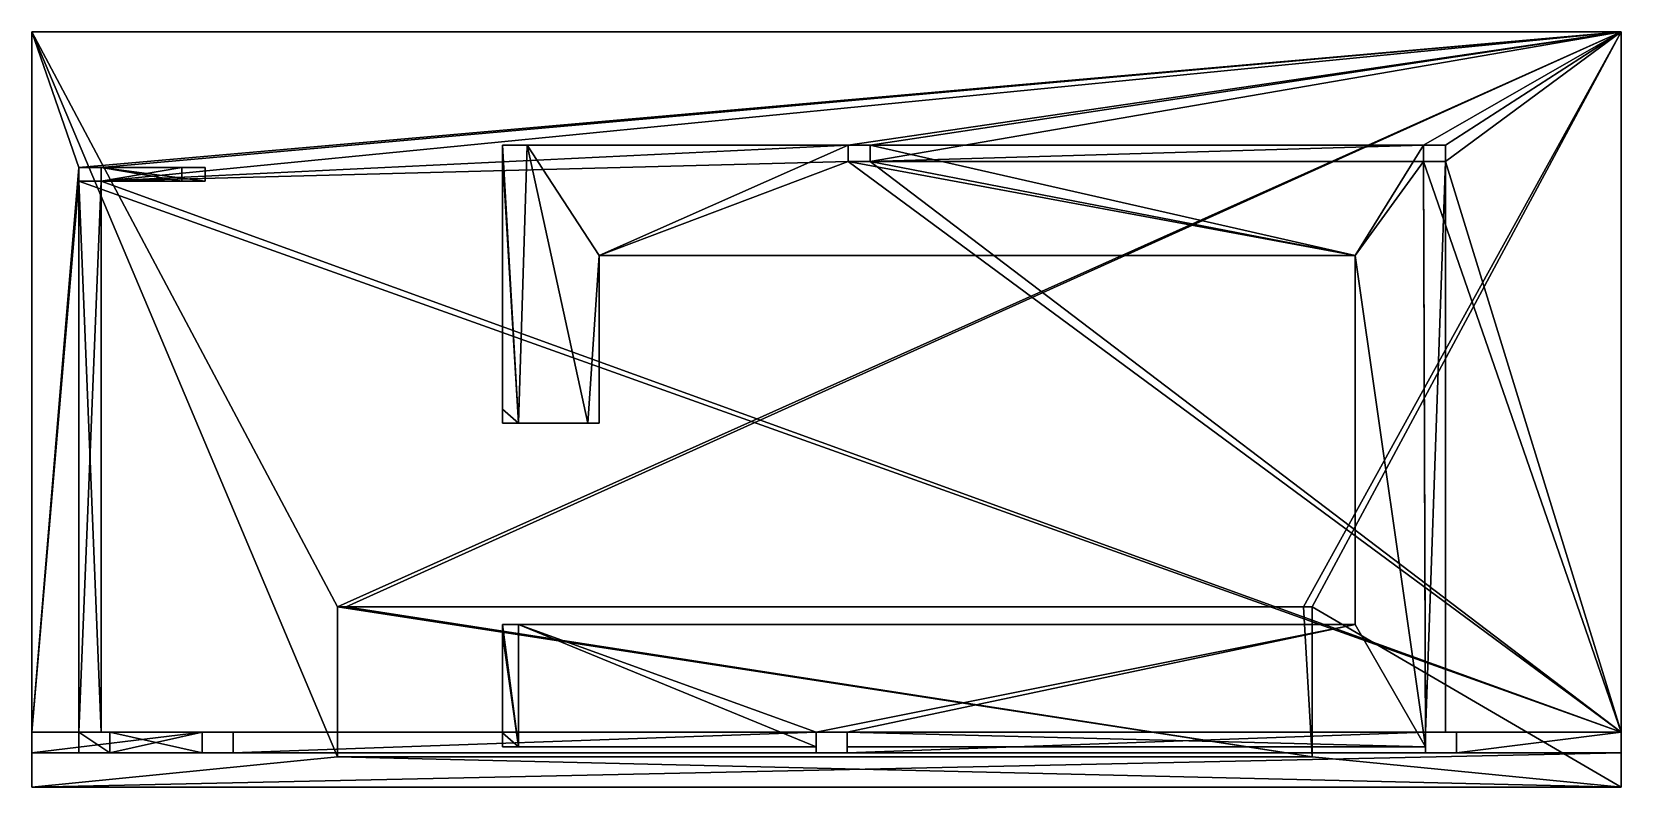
# Model space of a CAD drawing. Extents: x 0 to 264, y 0 to 125.
import ezdxf

# ---------------------------------------------------------------- set-up
doc = ezdxf.new("R2010")
doc.units = 0
doc.header["$MEASUREMENT"] = 0
doc.layers.get('0').update_dxf_attribs({"color": 13, "linetype": 'CONTINUOUS'})

msp = doc.modelspace()

# ---------------------------------------------------------------- linework, layer by layer
at = {"color": 43}
for p, q in [((0, 125.5, -24.22), (0, 9.13, -4.69)), ((0, 125.5, -24.22), (264.04, 125.5, -24.22)), ((0, 125.5, -21.06), (264.04, 125.5, -21.06)), ((0, 0), (0, 125.5, -21.06)), ((0, 125.5, -21.06), (264.04, 125.5, -21.06)), ((0, 125.5, -24.22), (264.04, 125.5, -24.22)), ((0, 125.5, -21.06), (0, 125.5, -24.22)), ((0, 0), (0, 125.5, -21.06)), ((0, 125.5, -21.06), (0, 125.5, -24.22)), ((0, 125.5, -24.22), (0, 9.13, -4.69)), ((264.04, 125.5, -24.22), (264.04, 9.13, -4.69)), ((264.04, 0), (264.04, 125.5, -21.06)), ((264.04, 125.5, -21.06), (264.04, 125.5, -24.22)), ((264.04, 125.5, -21.06), (264.04, 125.5, -24.22)), ((264.04, 0), (264.04, 125.5, -21.06)), ((264.04, 125.5, -24.22), (264.04, 9.13, -4.69)), ((78.19, 106.69, -62.05), (82.31, 106.69, -62.05)), ((78.19, 106.69, -62.05), (78.19, 104.82, -62.05)), ((78.19, 106.69, -62.05), (82.31, 106.69, -62.05)), ((82.31, 106.69, -95.96), (78.19, 106.69, -95.96)), ((78.19, 106.69, -95.96), (78.19, 106.69, -62.05)), ((78.19, 106.69, -95.96), (78.19, 104.82, -95.96)), ((78.19, 106.69, -62.05), (78.19, 104.82, -62.05)), ((78.19, 106.69, -95.96), (78.19, 106.69, -62.05)), ((82.31, 106.69, -62.05), (135.6, 106.69, -62.05)), ((82.31, 106.69, -62.05), (82.31, 106.69, -95.96)), ((135.6, 106.69, -95.96), (82.31, 106.69, -95.96)), ((82.31, 106.69, -62.05), (82.31, 106.69, -95.96)), ((82.31, 106.69, -62.05), (135.6, 106.69, -62.05)), ((139.28, 106.69, -21.06), (135.6, 106.69, -21.06)), ((135.6, 106.69, -21.06), (135.6, 103.93, -20.6)), ((135.6, 106.69, -62.05), (135.6, 103.93, -62.05)), ((135.6, 106.69, -21.06), (135.6, 106.69, -62.05)), ((135.6, 106.69, -62.05), (135.6, 103.93, -62.05)), ((135.6, 106.69, -21.06), (135.6, 103.93, -20.6)), ((139.28, 106.69, -95.96), (135.6, 106.69, -95.96)), ((135.6, 106.69, -62.05), (135.6, 106.69, -95.96)), ((135.6, 106.69, -21.06), (135.6, 106.69, -62.05)), ((139.28, 106.69, -21.06), (135.6, 106.69, -21.06)), ((135.6, 106.69, -62.05), (135.6, 106.69, -95.96)), ((139.28, 106.69, -21.06), (139.28, 103.93, -20.6)), ((139.28, 106.69, -62.05), (231.19, 106.69, -62.05)), ((139.28, 103.93, -62.05), (139.28, 106.69, -62.05)), ((139.28, 106.69, -62.05), (139.28, 106.69, -21.06)), ((139.28, 106.69, -21.06), (139.28, 103.93, -20.6)), ((139.28, 103.93, -62.05), (139.28, 106.69, -62.05)), ((231.19, 106.69, -95.96), (139.28, 106.69, -95.96)), ((139.28, 106.69, -62.05), (139.28, 106.69, -95.96)), ((139.28, 106.69, -62.05), (231.19, 106.69, -62.05)), ((139.28, 106.69, -62.05), (139.28, 106.69, -21.06)), ((139.28, 106.69, -62.05), (139.28, 106.69, -95.96)), ((234.87, 106.69, -21.06), (231.19, 106.69, -21.06)), ((231.19, 103.93, -20.6), (231.19, 106.69, -21.06)), ((231.19, 106.69, -62.05), (231.19, 103.93, -62.05)), ((231.19, 106.69, -21.06), (231.19, 106.69, -62.05)), ((231.19, 106.69, -62.05), (231.19, 103.93, -62.05)), ((231.19, 103.93, -20.6), (231.19, 106.69, -21.06)), ((234.87, 106.69, -95.96), (231.19, 106.69, -95.96)), ((231.19, 106.69, -62.05), (231.19, 106.69, -95.96)), ((231.19, 106.69, -21.06), (231.19, 106.69, -62.05)), ((234.87, 106.69, -21.06), (231.19, 106.69, -21.06)), ((231.19, 106.69, -62.05), (231.19, 106.69, -95.96)), ((234.87, 106.69, -21.06), (234.87, 103.93, -20.6)), ((234.87, 103.93, -95.96), (234.87, 106.69, -95.96)), ((234.87, 106.69, -95.96), (234.87, 106.69, -21.06)), ((234.87, 106.69, -21.06), (234.87, 103.93, -20.6)), ((234.87, 106.69, -95.96), (234.87, 106.69, -21.06)), ((11.52, 102.98, -20.44), (7.83, 102.98, -20.44)), ((7.83, 102.98, -20.44), (7.83, 100.7, -20.06)), ((7.83, 102.98, -20.44), (7.83, 100.7, -20.06)), ((7.83, 102.98, -100.41), (7.83, 102.98, -20.44)), ((7.83, 102.98, -100.41), (7.83, 5.69, -100.41)), ((28.82, 102.98, -100.41), (7.83, 102.98, -100.41)), ((7.83, 102.98, -100.41), (7.83, 102.98, -20.44)), ((11.52, 102.98, -20.44), (7.83, 102.98, -20.44)), ((11.52, 102.98, -20.44), (11.52, 100.7, -20.06)), ((28.82, 102.98, -51.04), (11.52, 102.98, -51.04)), ((11.52, 102.98, -51.04), (11.52, 102.98, -20.44)), ((11.52, 102.98, -79.63), (24.92, 102.98, -79.63)), ((11.52, 102.98, -96.42), (11.52, 102.98, -79.63)), ((24.92, 102.98, -96.42), (11.52, 102.98, -96.42)), ((24.92, 102.98, -75.65), (11.52, 102.98, -75.65)), ((11.52, 102.98, -55.02), (24.92, 102.98, -55.02)), ((11.52, 102.98, -75.65), (11.52, 102.98, -55.02)), ((11.52, 102.98, -51.04), (11.52, 102.98, -20.44)), ((11.52, 102.98, -20.44), (11.52, 100.7, -20.06)), ((11.52, 100.7, -51.04), (11.52, 102.98, -51.04)), ((11.52, 102.98, -75.65), (11.52, 102.98, -55.02)), ((11.52, 102.98, -55.02), (11.52, 100.7, -55.02)), ((11.52, 100.7, -75.65), (11.52, 102.98, -75.65)), ((28.82, 102.98, -51.04), (11.52, 102.98, -51.04)), ((11.52, 100.7, -51.04), (11.52, 102.98, -51.04)), ((11.52, 102.98, -96.42), (11.52, 102.98, -79.63)), ((11.52, 102.98, -79.63), (11.52, 100.7, -79.63)), ((11.52, 100.7, -96.42), (11.52, 102.98, -96.42)), ((11.52, 102.98, -55.02), (11.52, 100.7, -55.02)), ((11.52, 102.98, -55.02), (24.92, 102.98, -55.02)), ((11.52, 102.98, -79.63), (11.52, 100.7, -79.63)), ((11.52, 102.98, -79.63), (24.92, 102.98, -79.63)), ((24.92, 102.98, -75.65), (11.52, 102.98, -75.65)), ((11.52, 100.7, -75.65), (11.52, 102.98, -75.65)), ((24.92, 102.98, -96.42), (11.52, 102.98, -96.42)), ((11.52, 100.7, -96.42), (11.52, 102.98, -96.42)), ((24.92, 102.98, -79.63), (24.92, 102.98, -96.42)), ((24.92, 102.98, -55.02), (24.92, 102.98, -75.65)), ((24.92, 102.98, -55.02), (24.92, 102.98, -75.65)), ((24.92, 102.98, -75.65), (24.92, 100.7, -75.65)), ((24.92, 100.7, -55.02), (24.92, 102.98, -55.02)), ((24.92, 102.98, -79.63), (24.92, 102.98, -96.42)), ((24.92, 102.98, -96.42), (24.92, 100.7, -96.42)), ((24.92, 100.7, -79.63), (24.92, 102.98, -79.63)), ((24.92, 100.7, -55.02), (24.92, 102.98, -55.02)), ((24.92, 100.7, -79.63), (24.92, 102.98, -79.63)), ((24.92, 102.98, -75.65), (24.92, 100.7, -75.65)), ((24.92, 102.98, -96.42), (24.92, 100.7, -96.42)), ((28.82, 102.98, -100.41), (28.82, 102.98, -51.04)), ((28.82, 102.98, -100.41), (28.82, 102.98, -51.04)), ((28.82, 100.7, -51.04), (28.82, 102.98, -51.04)), ((28.82, 100.7, -100.41), (28.82, 102.98, -100.41)), ((28.82, 100.7, -51.04), (28.82, 102.98, -51.04)), ((78.19, 104.82, -62.05), (78.19, 62.82, -62.05)), ((78.19, 104.82, -95.96), (78.19, 104.82, -62.05)), ((78.19, 104.82, -62.05), (78.19, 62.82, -62.05)), ((78.19, 104.82, -95.96), (78.19, 104.82, -62.05)), ((78.19, 104.82, -95.96), (78.19, 62.82, -95.96)), ((135.6, 103.93, -20.6), (139.28, 103.93, -20.6)), ((139.28, 103.93, -62.05), (135.6, 103.93, -62.05)), ((135.6, 103.93, -20.6), (139.28, 103.93, -20.6)), ((135.6, 103.93, -62.05), (135.6, 103.93, -20.6)), ((139.28, 103.93, -62.05), (135.6, 103.93, -62.05)), ((135.6, 103.93, -62.05), (135.6, 103.93, -20.6)), ((139.28, 103.93, -20.6), (139.28, 103.93, -62.05)), ((139.28, 103.93, -20.6), (139.28, 103.93, -62.05)), ((231.19, 103.93, -20.6), (234.87, 103.93, -20.6)), ((231.19, 103.93, -62.05), (234.87, 103.93, -62.05)), ((231.19, 103.93, -20.6), (234.87, 103.93, -20.6)), ((231.19, 103.93, -62.05), (231.19, 103.93, -20.6)), ((231.19, 103.93, -62.05), (234.87, 103.93, -62.05)), ((231.19, 103.93, -62.05), (231.19, 103.93, -20.6)), ((234.87, 103.93, -62.05), (234.87, 9.13, -62.05)), ((234.87, 103.93, -20.6), (234.87, 103.93, -62.05)), ((234.87, 103.93, -62.05), (234.87, 103.93, -95.96)), ((234.87, 103.93, -20.6), (234.87, 103.93, -62.05)), ((234.87, 9.13, -95.96), (234.87, 103.93, -95.96)), ((234.87, 103.93, -62.05), (234.87, 103.93, -95.96)), ((234.87, 103.93, -62.05), (234.87, 9.13, -62.05)), ((7.83, 100.7, -20.06), (11.52, 100.7, -20.06)), ((7.83, 100.7, -51.04), (7.83, 9.13, -51.04)), ((7.83, 100.7, -20.06), (7.83, 100.7, -51.04)), ((7.83, 100.7, -79.63), (7.83, 100.7, -96.42)), ((7.83, 9.13, -79.63), (7.83, 100.7, -79.63)), ((7.83, 100.7, -96.42), (7.83, 9.13, -96.42)), ((7.83, 9.13, -55.02), (7.83, 100.7, -55.02)), ((7.83, 100.7, -75.65), (7.83, 9.13, -75.65)), ((7.83, 100.7, -55.02), (7.83, 100.7, -75.65)), ((7.83, 9.13, -55.02), (7.83, 100.7, -55.02)), ((11.52, 100.7, -55.02), (7.83, 100.7, -55.02)), ((7.83, 100.7, -75.65), (11.52, 100.7, -75.65)), ((7.83, 100.7, -75.65), (7.83, 9.13, -75.65)), ((7.83, 100.7, -96.42), (11.52, 100.7, -96.42)), ((7.83, 100.7, -96.42), (7.83, 9.13, -96.42)), ((7.83, 9.13, -79.63), (7.83, 100.7, -79.63)), ((11.52, 100.7, -79.63), (7.83, 100.7, -79.63)), ((7.83, 100.7, -51.04), (11.52, 100.7, -51.04)), ((7.83, 100.7, -51.04), (7.83, 9.13, -51.04)), ((7.83, 100.7, -20.06), (11.52, 100.7, -20.06)), ((7.83, 100.7, -20.06), (7.83, 100.7, -51.04)), ((7.83, 100.7, -51.04), (11.52, 100.7, -51.04)), ((11.52, 100.7, -55.02), (7.83, 100.7, -55.02)), ((7.83, 100.7, -55.02), (7.83, 100.7, -75.65)), ((7.83, 100.7, -75.65), (11.52, 100.7, -75.65)), ((11.52, 100.7, -79.63), (7.83, 100.7, -79.63)), ((7.83, 100.7, -79.63), (7.83, 100.7, -96.42)), ((7.83, 100.7, -96.42), (11.52, 100.7, -96.42)), ((11.52, 100.7, -51.04), (11.52, 100.7, -55.02)), ((11.52, 9.13, -51.04), (11.52, 100.7, -51.04)), ((11.52, 100.7, -55.02), (11.52, 9.13, -55.02)), ((11.52, 100.7, -75.65), (11.52, 100.7, -79.63)), ((11.52, 9.13, -75.65), (11.52, 100.7, -75.65)), ((11.52, 100.7, -79.63), (11.52, 9.13, -79.63)), ((11.52, 100.7, -96.42), (11.52, 100.7, -100.41)), ((11.52, 9.13, -96.42), (11.52, 100.7, -96.42)), ((11.52, 9.13, -100.41), (11.52, 100.7, -100.41)), ((11.52, 100.7, -75.65), (24.92, 100.7, -75.65)), ((11.52, 100.7, -75.65), (11.52, 100.7, -79.63)), ((11.52, 100.7, -79.63), (24.92, 100.7, -79.63)), ((11.52, 100.7, -96.42), (24.92, 100.7, -96.42)), ((11.52, 100.7, -96.42), (11.52, 100.7, -100.41)), ((11.52, 100.7, -100.41), (28.82, 100.7, -100.41)), ((11.52, 100.7, -51.04), (28.82, 100.7, -51.04)), ((11.52, 100.7, -51.04), (11.52, 100.7, -55.02)), ((11.52, 100.7, -55.02), (24.92, 100.7, -55.02)), ((11.52, 100.7, -55.02), (11.52, 9.13, -55.02)), ((11.52, 9.13, -75.65), (11.52, 100.7, -75.65)), ((11.52, 9.13, -96.42), (11.52, 100.7, -96.42)), ((11.52, 100.7, -79.63), (11.52, 9.13, -79.63)), ((11.52, 9.13, -51.04), (11.52, 100.7, -51.04)), ((11.52, 100.7, -20.06), (11.52, 100.7, -51.04)), ((11.52, 100.7, -55.02), (11.52, 100.7, -75.65)), ((11.52, 100.7, -20.06), (11.52, 100.7, -51.04)), ((11.52, 100.7, -96.42), (11.52, 100.7, -79.63)), ((11.52, 100.7, -55.02), (11.52, 100.7, -75.65)), ((11.52, 100.7, -51.04), (28.82, 100.7, -51.04)), ((11.52, 100.7, -96.42), (11.52, 100.7, -79.63)), ((11.52, 100.7, -55.02), (24.92, 100.7, -55.02)), ((11.52, 100.7, -79.63), (24.92, 100.7, -79.63)), ((11.52, 100.7, -75.65), (24.92, 100.7, -75.65)), ((11.52, 100.7, -96.42), (24.92, 100.7, -96.42)), ((24.92, 100.7, -75.65), (24.92, 100.7, -55.02)), ((24.92, 100.7, -96.42), (24.92, 100.7, -79.63)), ((24.92, 100.7, -75.65), (24.92, 100.7, -55.02)), ((24.92, 100.7, -96.42), (24.92, 100.7, -79.63)), ((28.82, 100.7, -51.04), (28.82, 100.7, -100.41)), ((28.82, 100.7, -51.04), (28.82, 100.7, -100.41)), ((94.25, 88.33, -62.05), (94.25, 62.82, -62.05)), ((219.86, 88.33, -62.05), (94.25, 88.33, -62.05)), ((219.86, 88.33, -62.05), (94.25, 88.33, -62.05)), ((94.25, 88.33, -62.05), (94.25, 88.33, -95.96)), ((94.25, 88.33, -95.96), (219.86, 88.33, -95.96)), ((94.25, 88.33, -62.05), (94.25, 62.82, -62.05)), ((94.25, 62.82, -95.96), (94.25, 88.33, -95.96)), ((94.25, 88.33, -62.05), (94.25, 88.33, -95.96)), ((219.86, 88.33, -62.05), (219.86, 27.03, -62.05)), ((219.86, 88.33, -95.96), (219.86, 88.33, -62.05)), ((219.86, 88.33, -95.96), (219.86, 88.33, -62.05)), ((219.86, 88.33, -95.96), (219.86, 27.03, -95.96)), ((219.86, 88.33, -62.05), (219.86, 27.03, -62.05)), ((78.19, 62.82, -62.05), (78.19, 60.46, -62.05)), ((78.19, 62.82, -62.05), (78.19, 60.46, -62.05)), ((78.19, 62.82, -95.96), (78.19, 62.82, -62.05)), ((78.19, 62.82, -95.96), (78.19, 60.46, -95.96)), ((78.19, 62.82, -95.96), (78.19, 62.82, -62.05)), ((94.25, 62.82, -62.05), (94.25, 60.46, -62.05)), ((94.25, 60.46, -95.96), (94.25, 62.82, -95.96)), ((94.25, 62.82, -95.96), (94.25, 62.82, -62.05)), ((94.25, 62.82, -62.05), (94.25, 60.46, -62.05)), ((94.25, 62.82, -95.96), (94.25, 62.82, -62.05)), ((80.83, 60.46, -62.05), (78.19, 60.46, -62.05)), ((78.19, 60.46, -95.96), (80.83, 60.46, -95.96)), ((80.83, 60.46, -62.05), (78.19, 60.46, -62.05)), ((78.19, 60.46, -95.96), (78.19, 60.46, -62.05)), ((78.19, 60.46, -95.96), (78.19, 60.46, -62.05)), ((92.35, 60.46, -62.05), (80.83, 60.46, -62.05)), ((80.83, 60.46, -95.96), (80.83, 60.46, -62.05)), ((80.83, 60.46, -95.96), (92.35, 60.46, -95.96)), ((92.35, 60.46, -62.05), (80.83, 60.46, -62.05)), ((80.83, 60.46, -95.96), (80.83, 60.46, -62.05)), ((94.25, 60.46, -62.05), (92.35, 60.46, -62.05)), ((92.35, 60.46, -95.96), (92.35, 60.46, -62.05)), ((94.25, 60.46, -62.05), (92.35, 60.46, -62.05)), ((92.35, 60.46, -95.96), (92.35, 60.46, -62.05)), ((92.35, 60.46, -95.96), (94.25, 60.46, -95.96)), ((94.25, 60.46, -95.96), (94.25, 60.46, -62.05)), ((94.25, 60.46, -95.96), (94.25, 60.46, -62.05)), ((50.78, 29.99, -5.03), (50.78, 5.03, -0.84)), ((52.21, 29.99, -5.03), (50.78, 29.99, -5.03)), ((50.78, 29.99, 23.42), (52.21, 29.99, 23.42)), ((50.78, 5.03, 23.42), (50.78, 29.99, 23.42)), ((50.78, 29.99, 23.42), (50.78, 29.99, -5.03)), ((50.78, 29.99, -5.03), (50.78, 5.03, -0.84)), ((50.78, 5.03, 23.42), (50.78, 29.99, 23.42)), ((52.21, 29.99, -5.03), (50.78, 29.99, -5.03)), ((50.78, 29.99, 23.42), (50.78, 29.99, -5.03)), ((50.78, 29.99, 23.42), (52.21, 29.99, 23.42)), ((211.27, 29.99, -5.03), (52.21, 29.99, -5.03)), ((52.21, 29.99, 23.42), (211.27, 29.99, 23.42)), ((211.27, 29.99, -5.03), (52.21, 29.99, -5.03)), ((52.21, 29.99, -5.03), (52.21, 29.99, 23.42)), ((52.21, 29.99, 23.42), (211.27, 29.99, 23.42)), ((52.21, 29.99, -5.03), (52.21, 29.99, 23.42)), ((212.71, 29.99, -5.03), (211.27, 29.99, -5.03)), ((212.71, 29.99, -5.03), (211.27, 29.99, -5.03)), ((211.27, 29.99, -5.03), (211.27, 29.99, 23.42)), ((211.27, 29.99, 23.42), (212.71, 29.99, 23.42)), ((211.27, 29.99, 23.42), (212.71, 29.99, 23.42)), ((211.27, 29.99, -5.03), (211.27, 29.99, 23.42)), ((212.71, 5.03, -0.84), (212.71, 29.99, -5.03)), ((212.71, 29.99, -5.03), (212.71, 29.99, 23.42)), ((212.71, 29.99, 23.42), (212.71, 5.03, 23.42)), ((212.71, 29.99, -5.03), (212.71, 29.99, 23.42)), ((212.71, 29.99, 23.42), (212.71, 5.03, 23.42)), ((212.71, 5.03, -0.84), (212.71, 29.99, -5.03)), ((78.19, 27.03, -62.05), (80.83, 27.03, -62.05)), ((78.19, 25.42, -62.05), (78.19, 27.03, -62.05)), ((78.19, 27.03, -95.96), (78.19, 25.42, -95.96)), ((78.19, 25.42, -62.05), (78.19, 27.03, -62.05)), ((78.19, 27.03, -62.05), (78.19, 27.03, -95.96)), ((78.19, 27.03, -62.05), (80.83, 27.03, -62.05)), ((80.83, 27.03, -95.96), (78.19, 27.03, -95.96)), ((78.19, 27.03, -62.05), (78.19, 27.03, -95.96)), ((80.83, 27.03, -62.05), (219.86, 27.03, -62.05)), ((219.86, 27.03, -95.96), (80.83, 27.03, -95.96)), ((80.83, 27.03, -95.96), (80.83, 27.03, -62.05)), ((80.83, 27.03, -62.05), (219.86, 27.03, -62.05)), ((80.83, 27.03, -95.96), (80.83, 27.03, -62.05)), ((219.86, 27.03, -62.05), (219.86, 27.03, -95.96)), ((219.86, 27.03, -62.05), (219.86, 27.03, -95.96)), ((78.19, 9.01, -62.05), (78.19, 25.42, -62.05)), ((78.19, 25.42, -95.96), (78.19, 25.42, -62.05)), ((78.19, 9.01, -62.05), (78.19, 25.42, -62.05)), ((78.19, 25.42, -95.96), (78.19, 25.42, -62.05)), ((78.19, 25.42, -95.96), (78.19, 9.01, -95.96)), ((0, 9.13, -4.69), (264.04, 9.13, -4.69)), ((28.3, 9.13, -9.05), (0, 9.13, -9.05)), ((0, 9.13, -9.05), (0, 9.13, -4.69)), ((0, 9.13, -4.69), (264.04, 9.13, -4.69)), ((0, 9.13, -4.69), (0, 5.69, -4.12)), ((0, 5.69, -9.05), (0, 9.13, -9.05)), ((28.3, 9.13, -9.05), (0, 9.13, -9.05)), ((0, 9.13, -9.05), (0, 9.13, -4.69)), ((0, 5.69, -9.05), (0, 9.13, -9.05)), ((0, 9.13, -4.69), (0, 5.69, -4.12)), ((11.52, 9.13, -75.65), (7.83, 9.13, -75.65)), ((7.83, 9.13, -75.65), (7.83, 9.13, -55.02)), ((7.83, 9.13, -55.02), (11.52, 9.13, -55.02)), ((11.52, 9.13, -51.04), (7.83, 9.13, -51.04)), ((7.83, 9.13, -51.04), (7.83, 9.13, -37.78)), ((7.83, 9.13, -37.78), (12.97, 9.13, -37.78)), ((11.52, 9.13, -96.42), (7.83, 9.13, -96.42)), ((7.83, 9.13, -96.42), (7.83, 9.13, -79.63)), ((7.83, 9.13, -79.63), (11.52, 9.13, -79.63)), ((7.83, 9.13, -37.78), (7.83, 5.69, -37.78)), ((7.83, 9.13, -51.04), (7.83, 9.13, -37.78)), ((7.83, 9.13, -96.42), (7.83, 9.13, -79.63)), ((7.83, 9.13, -75.65), (7.83, 9.13, -55.02)), ((7.83, 9.13, -55.02), (11.52, 9.13, -55.02)), ((11.52, 9.13, -75.65), (7.83, 9.13, -75.65)), ((11.52, 9.13, -96.42), (7.83, 9.13, -96.42)), ((7.83, 9.13, -79.63), (11.52, 9.13, -79.63)), ((11.52, 9.13, -51.04), (7.83, 9.13, -51.04)), ((7.83, 9.13, -37.78), (12.97, 9.13, -37.78)), ((7.83, 9.13, -37.78), (7.83, 5.69, -37.78)), ((11.52, 9.13, -79.63), (11.52, 9.13, -75.65)), ((11.52, 9.13, -55.02), (11.52, 9.13, -51.04)), ((33.44, 9.13, -100.41), (11.52, 9.13, -100.41)), ((11.52, 9.13, -100.41), (11.52, 9.13, -96.42)), ((11.52, 9.13, -55.02), (11.52, 9.13, -51.04)), ((11.52, 9.13, -79.63), (11.52, 9.13, -75.65)), ((11.52, 9.13, -100.41), (11.52, 9.13, -96.42)), ((12.97, 9.13, -37.78), (12.97, 9.13, -51.04)), ((12.97, 9.13, -51.04), (28.3, 9.13, -51.04)), ((12.97, 9.13, -79.63), (12.97, 9.13, -96.42)), ((12.97, 9.13, -96.42), (28.3, 9.13, -96.42)), ((28.3, 9.13, -79.63), (12.97, 9.13, -79.63)), ((12.97, 9.13, -55.02), (12.97, 9.13, -75.65)), ((12.97, 9.13, -75.65), (28.3, 9.13, -75.65)), ((28.3, 9.13, -55.02), (12.97, 9.13, -55.02)), ((12.97, 9.13, -55.02), (12.97, 9.13, -75.65)), ((12.97, 5.69, -55.02), (12.97, 9.13, -55.02)), ((12.97, 9.13, -75.65), (12.97, 5.69, -75.65)), ((12.97, 9.13, -79.63), (12.97, 9.13, -96.42)), ((12.97, 5.69, -79.63), (12.97, 9.13, -79.63)), ((12.97, 9.13, -96.42), (12.97, 5.69, -96.42)), ((12.97, 5.69, -79.63), (12.97, 9.13, -79.63)), ((28.3, 9.13, -79.63), (12.97, 9.13, -79.63)), ((12.97, 9.13, -75.65), (28.3, 9.13, -75.65)), ((12.97, 9.13, -75.65), (12.97, 5.69, -75.65)), ((12.97, 9.13, -51.04), (28.3, 9.13, -51.04)), ((12.97, 9.13, -51.04), (12.97, 5.69, -51.04)), ((12.97, 5.69, -55.02), (12.97, 9.13, -55.02)), ((28.3, 9.13, -55.02), (12.97, 9.13, -55.02)), ((12.97, 9.13, -96.42), (28.3, 9.13, -96.42)), ((12.97, 9.13, -96.42), (12.97, 5.69, -96.42)), ((12.97, 9.13, -37.78), (12.97, 9.13, -51.04)), ((12.97, 5.69, -37.78), (12.97, 9.13, -37.78)), ((12.97, 9.13, -51.04), (12.97, 5.69, -51.04)), ((12.97, 5.69, -37.78), (12.97, 9.13, -37.78)), ((28.3, 9.13, -51.04), (28.3, 9.13, -9.05)), ((28.3, 9.13, -96.42), (28.3, 9.13, -79.63)), ((28.3, 9.13, -75.65), (28.3, 9.13, -55.02)), ((28.3, 9.13, -51.04), (28.3, 9.13, -9.05)), ((28.3, 5.69, -51.04), (28.3, 9.13, -51.04)), ((28.3, 9.13, -9.05), (28.3, 5.69, -9.05)), ((28.3, 9.13, -9.05), (28.3, 5.69, -9.05)), ((28.3, 9.13, -75.65), (28.3, 9.13, -55.02)), ((28.3, 9.13, -75.65), (28.3, 5.69, -75.65)), ((28.3, 5.69, -55.02), (28.3, 9.13, -55.02)), ((28.3, 9.13, -96.42), (28.3, 9.13, -79.63)), ((28.3, 5.69, -96.42), (28.3, 9.13, -96.42)), ((28.3, 9.13, -79.63), (28.3, 5.69, -79.63)), ((28.3, 9.13, -79.63), (28.3, 5.69, -79.63)), ((28.3, 9.13, -75.65), (28.3, 5.69, -75.65)), ((28.3, 5.69, -51.04), (28.3, 9.13, -51.04)), ((28.3, 5.69, -55.02), (28.3, 9.13, -55.02)), ((28.3, 5.69, -96.42), (28.3, 9.13, -96.42)), ((130.29, 9.13, -9.05), (33.44, 9.13, -9.05)), ((33.44, 9.13, -9.05), (33.44, 9.13, -100.41)), ((33.44, 9.13, -9.05), (33.44, 5.69, -9.05)), ((130.29, 9.13, -9.05), (33.44, 9.13, -9.05)), ((33.44, 9.13, -9.05), (33.44, 9.13, -100.41)), ((33.44, 9.13, -9.05), (33.44, 5.69, -9.05)), ((33.44, 5.69, -100.41), (33.44, 9.13, -100.41)), ((78.19, 6.7, -62.05), (78.19, 9.01, -62.05)), ((78.19, 6.7, -62.05), (78.19, 9.01, -62.05)), ((78.19, 9.01, -95.96), (78.19, 9.01, -62.05)), ((78.19, 9.01, -95.96), (78.19, 6.7, -95.96)), ((78.19, 9.01, -95.96), (78.19, 9.01, -62.05)), ((135.43, 9.13, -62.05), (130.29, 9.13, -62.05)), ((130.29, 9.13, -62.05), (130.29, 9.13, -9.05)), ((130.29, 9.13, -62.05), (130.29, 6.7, -62.05)), ((135.43, 9.13, -62.05), (130.29, 9.13, -62.05)), ((130.29, 5.69, -9.05), (130.29, 9.13, -9.05)), ((130.29, 5.69, -9.05), (130.29, 9.13, -9.05)), ((130.29, 9.13, -62.05), (130.29, 9.13, -9.05)), ((130.29, 9.13, -62.05), (130.29, 6.7, -62.05)), ((231.53, 9.13, -9.05), (135.43, 9.13, -9.05)), ((135.43, 9.13, -9.05), (135.43, 9.13, -62.05)), ((135.43, 6.7, -62.05), (135.43, 9.13, -62.05)), ((135.43, 9.13, -9.05), (135.43, 5.69, -9.05)), ((231.53, 9.13, -9.05), (135.43, 9.13, -9.05)), ((135.43, 6.7, -62.05), (135.43, 9.13, -62.05)), ((135.43, 9.13, -9.05), (135.43, 9.13, -62.05)), ((135.43, 9.13, -9.05), (135.43, 5.69, -9.05)), ((234.87, 9.13, -62.05), (231.53, 9.13, -62.05)), ((231.53, 9.13, -62.05), (231.53, 9.13, -9.05)), ((231.53, 6.7, -62.05), (231.53, 9.13, -62.05)), ((234.87, 9.13, -62.05), (231.53, 9.13, -62.05)), ((231.53, 9.13, -9.05), (231.53, 5.69, -9.05)), ((231.53, 6.7, -62.05), (231.53, 9.13, -62.05)), ((231.53, 9.13, -9.05), (231.53, 5.69, -9.05)), ((231.53, 9.13, -62.05), (231.53, 9.13, -9.05)), ((236.67, 9.13, -95.96), (234.87, 9.13, -95.96)), ((234.87, 9.13, -95.96), (234.87, 9.13, -62.05)), ((234.87, 9.13, -95.96), (234.87, 9.13, -62.05)), ((264.04, 9.13, -9.05), (236.67, 9.13, -9.05)), ((236.67, 9.13, -9.05), (236.67, 9.13, -95.96)), ((236.67, 9.13, -9.05), (236.67, 9.13, -95.96)), ((236.67, 9.13, -9.05), (236.67, 5.69, -9.05)), ((236.67, 5.69, -95.96), (236.67, 9.13, -95.96)), ((236.67, 9.13, -9.05), (236.67, 5.69, -9.05)), ((264.04, 9.13, -9.05), (236.67, 9.13, -9.05)), ((264.04, 9.13, -4.69), (264.04, 9.13, -9.05)), ((264.04, 9.13, -4.69), (264.04, 5.69, -4.12)), ((264.04, 9.13, -9.05), (264.04, 5.69, -9.05)), ((264.04, 9.13, -4.69), (264.04, 9.13, -9.05)), ((264.04, 9.13, -4.69), (264.04, 5.69, -4.12)), ((264.04, 9.13, -9.05), (264.04, 5.69, -9.05)), ((264.04, 5.69, -4.12), (0, 5.69, -4.12)), ((0, 5.69, -4.12), (0, 5.69, -9.05)), ((0, 5.69, -9.05), (28.3, 5.69, -9.05)), ((0, 5.69, -4.12), (0, 0, -3.16)), ((264.04, 5.69, -4.12), (0, 5.69, -4.12)), ((0, 5.69, -4.12), (0, 0, -3.16)), ((0, 5.69, -9.05), (28.3, 5.69, -9.05)), ((0, 5.69, -4.12), (0, 5.69, -9.05)), ((12.97, 5.69, -37.78), (7.83, 5.69, -37.78)), ((7.83, 5.69, -37.78), (7.83, 5.69, -100.41)), ((7.83, 5.69, -100.41), (33.44, 5.69, -100.41)), ((7.83, 5.69, -37.78), (7.83, 5.69, -100.41)), ((12.97, 5.69, -37.78), (7.83, 5.69, -37.78)), ((28.3, 5.69, -51.04), (12.97, 5.69, -51.04)), ((12.97, 5.69, -51.04), (12.97, 5.69, -37.78)), ((12.97, 5.69, -75.65), (12.97, 5.69, -55.02)), ((12.97, 5.69, -55.02), (28.3, 5.69, -55.02)), ((28.3, 5.69, -75.65), (12.97, 5.69, -75.65)), ((12.97, 5.69, -96.42), (12.97, 5.69, -79.63)), ((12.97, 5.69, -79.63), (28.3, 5.69, -79.63)), ((28.3, 5.69, -96.42), (12.97, 5.69, -96.42)), ((12.97, 5.69, -75.65), (12.97, 5.69, -55.02)), ((12.97, 5.69, -96.42), (12.97, 5.69, -79.63)), ((12.97, 5.69, -79.63), (28.3, 5.69, -79.63)), ((28.3, 5.69, -75.65), (12.97, 5.69, -75.65)), ((28.3, 5.69, -51.04), (12.97, 5.69, -51.04)), ((12.97, 5.69, -55.02), (28.3, 5.69, -55.02)), ((28.3, 5.69, -96.42), (12.97, 5.69, -96.42)), ((12.97, 5.69, -51.04), (12.97, 5.69, -37.78)), ((28.3, 5.69, -9.05), (28.3, 5.69, -51.04)), ((28.3, 5.69, -55.02), (28.3, 5.69, -75.65)), ((28.3, 5.69, -79.63), (28.3, 5.69, -96.42)), ((28.3, 5.69, -9.05), (28.3, 5.69, -51.04)), ((28.3, 5.69, -55.02), (28.3, 5.69, -75.65)), ((28.3, 5.69, -79.63), (28.3, 5.69, -96.42)), ((33.44, 5.69, -100.41), (33.44, 5.69, -9.05)), ((33.44, 5.69, -9.05), (130.29, 5.69, -9.05)), ((33.44, 5.69, -9.05), (130.29, 5.69, -9.05)), ((33.44, 5.69, -100.41), (33.44, 5.69, -9.05)), ((78.19, 6.7, -62.05), (80.83, 6.7, -62.05)), ((78.19, 6.7, -95.96), (80.83, 6.7, -95.96)), ((78.19, 6.7, -62.05), (80.83, 6.7, -62.05)), ((78.19, 6.7, -95.96), (78.19, 6.7, -62.05)), ((78.19, 6.7, -95.96), (78.19, 6.7, -62.05)), ((80.83, 6.7, -62.05), (130.29, 6.7, -62.05)), ((80.83, 6.7, -62.05), (130.29, 6.7, -62.05)), ((80.83, 6.7, -62.05), (80.83, 6.7, -95.96)), ((80.83, 6.7, -95.96), (130.29, 6.7, -95.96)), ((80.83, 6.7, -62.05), (80.83, 6.7, -95.96)), ((130.29, 6.7, -62.05), (130.29, 6.7, -95.96)), ((130.29, 6.7, -62.05), (130.29, 6.7, -95.96)), ((130.29, 6.7, -95.96), (130.29, 5.69, -95.96)), ((130.29, 5.69, -9.05), (130.29, 5.69, -95.96)), ((130.29, 5.69, -95.96), (135.43, 5.69, -95.96)), ((130.29, 5.69, -9.05), (130.29, 5.69, -95.96)), ((231.53, 6.7, -62.05), (135.43, 6.7, -62.05)), ((231.53, 6.7, -62.05), (135.43, 6.7, -62.05)), ((135.43, 6.7, -62.05), (135.43, 6.7, -95.96)), ((135.43, 6.7, -95.96), (231.53, 6.7, -95.96)), ((135.43, 6.7, -62.05), (135.43, 6.7, -95.96)), ((135.43, 5.69, -95.96), (135.43, 6.7, -95.96)), ((135.43, 5.69, -95.96), (135.43, 5.69, -9.05)), ((135.43, 5.69, -9.05), (231.53, 5.69, -9.05)), ((135.43, 5.69, -9.05), (231.53, 5.69, -9.05)), ((135.43, 5.69, -95.96), (135.43, 5.69, -9.05)), ((231.53, 6.7, -95.96), (231.53, 6.7, -62.05)), ((231.53, 6.7, -95.96), (231.53, 6.7, -62.05)), ((231.53, 6.7, -95.96), (231.53, 5.69, -95.96)), ((231.53, 5.69, -9.05), (231.53, 5.69, -95.96)), ((231.53, 5.69, -95.96), (236.67, 5.69, -95.96)), ((231.53, 5.69, -9.05), (231.53, 5.69, -95.96)), ((236.67, 5.69, -9.05), (236.67, 5.69, -95.96)), ((264.04, 5.69, -9.05), (236.67, 5.69, -9.05)), ((236.67, 5.69, -9.05), (236.67, 5.69, -95.96)), ((264.04, 5.69, -9.05), (236.67, 5.69, -9.05)), ((264.04, 5.69, -9.05), (264.04, 5.69, -4.12)), ((264.04, 5.69, -4.12), (264.04, 0, -3.16)), ((264.04, 5.69, -4.12), (264.04, 0, -3.16)), ((264.04, 5.69, -9.05), (264.04, 5.69, -4.12)), ((50.78, 5.03, -0.84), (212.71, 5.03, -0.84)), ((212.71, 5.03, 23.42), (50.78, 5.03, 23.42)), ((212.71, 5.03, 23.42), (50.78, 5.03, 23.42)), ((50.78, 5.03, -0.84), (50.78, 5.03, 23.42)), ((50.78, 5.03, -0.84), (212.71, 5.03, -0.84)), ((50.78, 5.03, -0.84), (50.78, 5.03, 23.42)), ((212.71, 5.03, -0.84), (212.71, 5.03, 23.42)), ((212.71, 5.03, -0.84), (212.71, 5.03, 23.42)), ((264.04, 0), (0, 0)), ((264.04, 0, -3.16), (0, 0, -3.16)), ((264.04, 0), (0, 0)), ((0, 0, -3.16), (0, 0)), ((264.04, 0, -3.16), (0, 0, -3.16)), ((0, 0, -3.16), (0, 0)), ((264.04, 0, -3.16), (264.04, 0)), ((264.04, 0, -3.16), (264.04, 0))]:
    msp.add_line(p, q, dxfattribs=at)

# ---------------------------------------------------------------- meshes
at = {"color": 9}
mesh = msp.add_polyface(dxfattribs=at)
corners = [(0, 125.5, -24.22), (7.83, 102.98, -20.44), (0, 9.13, -4.69), (264.04, 125.5, -24.22), (11.52, 102.98, -20.44), (11.52, 100.7, -20.06), (135.6, 106.69, -21.06), (139.28, 106.69, -21.06), (139.28, 103.93, -20.6), (231.19, 106.69, -21.06), (234.87, 106.69, -21.06), (234.87, 103.93, -20.6), (7.83, 100.7, -20.06), (264.04, 9.13, -4.69), (135.6, 103.93, -20.6), (231.19, 103.93, -20.6)]
mesh.append_faces([[corners[k] for k in face] for face in [(0, 1, 2), (1, 3, 4), (4, 3, 5), (6, 3, 7), (7, 3, 8), (9, 3, 10), (10, 3, 11), (2, 12, 13), (12, 2, 1), (14, 5, 6), (15, 8, 9), (13, 11, 3)]], dxfattribs={"vtx0": -1, "vtx1": -1, "color": 9})
mesh.append_faces([[corners[k] for k in face] for face in [(5, 3, 6), (8, 3, 9), (13, 5, 14), (13, 8, 15)]], dxfattribs={"vtx0": -1, "vtx1": -1, "vtx2": -1, "color": 9})
mesh.append_faces([[corners[k] for k in face] for face in [(1, 0, 3), (13, 12, 5), (13, 14, 8), (13, 15, 11)]], dxfattribs={"vtx0": -1, "vtx2": -1, "color": 9})
mesh = msp.add_polyface(dxfattribs=at)
corners = [(0, 0), (50.78, 5.03, -0.84), (0, 125.5, -21.06), (264.04, 0), (212.71, 5.03, -0.84), (212.71, 29.99, -5.03), (50.78, 29.99, -5.03), (264.04, 125.5, -21.06), (52.21, 29.99, -5.03), (211.27, 29.99, -5.03)]
mesh.append_faces([[corners[k] for k in face] for face in [(0, 1, 2), (1, 3, 4), (4, 3, 5), (2, 6, 7), (6, 2, 1), (7, 5, 3)]], dxfattribs={"vtx0": -1, "vtx1": -1, "color": 9})
mesh.append_faces([[corners[k] for k in face] for face in [(1, 0, 3), (7, 6, 8), (7, 8, 9), (7, 9, 5)]], dxfattribs={"vtx0": -1, "vtx2": -1, "color": 9})
mesh = msp.add_polyface(dxfattribs=at)
corners = [(0, 125.5, -21.06), (264.04, 125.5, -24.22), (0, 125.5, -24.22), (264.04, 125.5, -21.06)]
mesh.append_faces([[corners[k] for k in face] for face in [(0, 1, 2), (1, 0, 3)]], dxfattribs={"vtx0": -1, "color": 9})
mesh = msp.add_polyface(dxfattribs=at)
corners = [(0, 125.5, -21.06), (0, 0, -3.16), (0, 0), (0, 5.69, -4.12), (0, 9.13, -4.69), (0, 125.5, -24.22)]
mesh.append_faces([[corners[k] for k in face] for face in [(0, 1, 2), (4, 0, 5)]], dxfattribs={"vtx0": -1, "color": 9})
mesh.append_faces([[corners[k] for k in face] for face in [(1, 0, 3), (3, 0, 4)]], dxfattribs={"vtx0": -1, "vtx1": -1, "color": 9})
mesh = msp.add_polyface(dxfattribs=at)
corners = [(264.04, 5.69, -4.12), (264.04, 0), (264.04, 0, -3.16), (264.04, 125.5, -21.06), (264.04, 9.13, -4.69), (264.04, 125.5, -24.22)]
mesh.append_faces([[corners[k] for k in face] for face in [(0, 1, 2), (3, 4, 5)]], dxfattribs={"vtx0": -1, "color": 9})
mesh.append_faces([[corners[k] for k in face] for face in [(1, 0, 3)]], dxfattribs={"vtx0": -1, "vtx1": -1, "color": 9})
mesh.append_faces([[corners[k] for k in face] for face in [(3, 0, 4)]], dxfattribs={"vtx0": -1, "vtx2": -1, "color": 9})
at = {"color": 43}
mesh = msp.add_polyface(dxfattribs=at)
corners = [(231.53, 6.7, -62.05), (135.43, 9.13, -62.05), (135.43, 6.7, -62.05), (219.86, 27.03, -62.05), (219.86, 88.33, -62.05), (231.19, 103.93, -62.05), (231.53, 9.13, -62.05), (234.87, 103.93, -62.05), (234.87, 9.13, -62.05), (135.6, 103.93, -62.05), (94.25, 88.33, -62.05), (139.28, 103.93, -62.05), (139.28, 106.69, -62.05), (231.19, 106.69, -62.05), (80.83, 60.46, -62.05), (78.19, 62.82, -62.05), (78.19, 60.46, -62.05), (78.19, 104.82, -62.05), (78.19, 106.69, -62.05), (82.31, 106.69, -62.05), (92.35, 60.46, -62.05), (135.6, 106.69, -62.05), (94.25, 60.46, -62.05), (94.25, 62.82, -62.05), (80.83, 6.7, -62.05), (78.19, 9.01, -62.05), (78.19, 6.7, -62.05), (78.19, 25.42, -62.05), (78.19, 27.03, -62.05), (80.83, 27.03, -62.05), (130.29, 6.7, -62.05), (130.29, 9.13, -62.05)]
mesh.append_faces([[corners[k] for k in face] for face in [(0, 1, 2), (7, 6, 8), (14, 15, 16), (10, 22, 23), (24, 25, 26)]], dxfattribs={"vtx0": -1, "color": 43})
mesh.append_faces([[corners[k] for k in face] for face in [(3, 0, 4), (5, 6, 7), (4, 9, 10), (9, 4, 11), (11, 4, 12), (12, 4, 13), (13, 4, 5), (15, 14, 17), (17, 14, 18), (18, 14, 19), (19, 10, 21), (21, 10, 9), (25, 24, 27), (27, 24, 28), (28, 24, 29), (29, 31, 3)]], dxfattribs={"vtx0": -1, "vtx1": -1, "color": 43})
mesh.append_faces([[corners[k] for k in face] for face in [(1, 0, 3), (4, 0, 5), (19, 20, 10)]], dxfattribs={"vtx0": -1, "vtx1": -1, "vtx2": -1, "color": 43})
mesh.append_faces([[corners[k] for k in face] for face in [(5, 0, 6), (19, 14, 20), (10, 20, 22), (29, 24, 30), (29, 30, 31), (3, 31, 1)]], dxfattribs={"vtx0": -1, "vtx2": -1, "color": 43})
mesh = msp.add_polyface(dxfattribs=at)
corners = [(78.19, 106.69, -62.05), (82.31, 106.69, -95.96), (78.19, 106.69, -95.96), (82.31, 106.69, -62.05)]
mesh.append_faces([[corners[k] for k in face] for face in [(0, 1, 2), (1, 0, 3)]], dxfattribs={"vtx0": -1, "color": 43})
mesh = msp.add_polyface(dxfattribs=at)
corners = [(78.19, 106.69, -62.05), (78.19, 104.82, -95.96), (78.19, 104.82, -62.05), (78.19, 106.69, -95.96)]
mesh.append_faces([[corners[k] for k in face] for face in [(0, 1, 2), (1, 0, 3)]], dxfattribs={"vtx0": -1, "color": 43})
mesh = msp.add_polyface(dxfattribs=at)
corners = [(82.31, 106.69, -62.05), (135.6, 106.69, -95.96), (82.31, 106.69, -95.96), (135.6, 106.69, -62.05)]
mesh.append_faces([[corners[k] for k in face] for face in [(0, 1, 2), (1, 0, 3)]], dxfattribs={"vtx0": -1, "color": 43})
mesh = msp.add_polyface(dxfattribs=at)
corners = [(135.6, 106.69, -21.06), (135.6, 103.93, -62.05), (135.6, 103.93, -20.6), (135.6, 106.69, -62.05)]
mesh.append_faces([[corners[k] for k in face] for face in [(0, 1, 2), (1, 0, 3)]], dxfattribs={"vtx0": -1, "color": 43})
mesh = msp.add_polyface(dxfattribs=at)
corners = [(135.6, 106.69, -62.05), (139.28, 106.69, -95.96), (135.6, 106.69, -95.96), (139.28, 106.69, -62.05), (135.6, 106.69, -21.06), (139.28, 106.69, -21.06)]
mesh.append_faces([[corners[k] for k in face] for face in [(0, 1, 2), (3, 4, 5)]], dxfattribs={"vtx0": -1, "color": 43})
mesh.append_faces([[corners[k] for k in face] for face in [(1, 0, 3)]], dxfattribs={"vtx0": -1, "vtx1": -1, "color": 43})
mesh.append_faces([[corners[k] for k in face] for face in [(3, 0, 4)]], dxfattribs={"vtx0": -1, "vtx2": -1, "color": 43})
mesh = msp.add_polyface(dxfattribs=at)
corners = [(139.28, 106.69, -62.05), (139.28, 103.93, -20.6), (139.28, 103.93, -62.05), (139.28, 106.69, -21.06)]
mesh.append_faces([[corners[k] for k in face] for face in [(0, 1, 2), (1, 0, 3)]], dxfattribs={"vtx0": -1, "color": 43})
mesh = msp.add_polyface(dxfattribs=at)
corners = [(139.28, 106.69, -62.05), (231.19, 106.69, -95.96), (139.28, 106.69, -95.96), (231.19, 106.69, -62.05)]
mesh.append_faces([[corners[k] for k in face] for face in [(0, 1, 2), (1, 0, 3)]], dxfattribs={"vtx0": -1, "color": 43})
mesh = msp.add_polyface(dxfattribs=at)
corners = [(231.19, 106.69, -21.06), (231.19, 103.93, -62.05), (231.19, 103.93, -20.6), (231.19, 106.69, -62.05)]
mesh.append_faces([[corners[k] for k in face] for face in [(0, 1, 2), (1, 0, 3)]], dxfattribs={"vtx0": -1, "color": 43})
mesh = msp.add_polyface(dxfattribs=at)
corners = [(231.19, 106.69, -62.05), (234.87, 106.69, -95.96), (231.19, 106.69, -95.96), (234.87, 106.69, -21.06), (231.19, 106.69, -21.06)]
mesh.append_faces([[corners[k] for k in face] for face in [(0, 1, 2), (3, 0, 4)]], dxfattribs={"vtx0": -1, "color": 43})
mesh.append_faces([[corners[k] for k in face] for face in [(1, 0, 3)]], dxfattribs={"vtx0": -1, "vtx1": -1, "color": 43})
mesh = msp.add_polyface(dxfattribs=at)
corners = [(234.87, 106.69, -95.96), (234.87, 103.93, -62.05), (234.87, 103.93, -95.96), (234.87, 103.93, -20.6), (234.87, 106.69, -21.06)]
mesh.append_faces([[corners[k] for k in face] for face in [(0, 1, 2), (3, 0, 4)]], dxfattribs={"vtx0": -1, "color": 43})
mesh.append_faces([[corners[k] for k in face] for face in [(1, 0, 3)]], dxfattribs={"vtx0": -1, "vtx1": -1, "color": 43})
mesh = msp.add_polyface(dxfattribs=at)
corners = [(7.83, 102.98, -20.44), (7.83, 100.7, -51.04), (7.83, 100.7, -20.06), (7.83, 100.7, -55.02), (7.83, 100.7, -75.65), (7.83, 100.7, -79.63), (7.83, 100.7, -96.42), (7.83, 9.13, -37.78), (7.83, 5.69, -100.41), (7.83, 5.69, -37.78), (7.83, 9.13, -96.42), (7.83, 102.98, -100.41), (7.83, 9.13, -51.04), (7.83, 9.13, -55.02), (7.83, 9.13, -75.65), (7.83, 9.13, -79.63)]
mesh.append_faces([[corners[k] for k in face] for face in [(0, 1, 2), (7, 8, 9)]], dxfattribs={"vtx0": -1, "color": 43})
mesh.append_faces([[corners[k] for k in face] for face in [(3, 0, 4), (5, 0, 6), (8, 10, 11), (10, 14, 15), (11, 6, 0), (4, 15, 14), (15, 4, 5), (1, 13, 12), (13, 1, 3)]], dxfattribs={"vtx0": -1, "vtx1": -1, "color": 43})
mesh.append_faces([[corners[k] for k in face] for face in [(1, 0, 3), (4, 0, 5), (8, 7, 10), (10, 12, 13)]], dxfattribs={"vtx0": -1, "vtx1": -1, "vtx2": -1, "color": 43})
mesh.append_faces([[corners[k] for k in face] for face in [(10, 7, 12), (10, 13, 14), (11, 10, 6)]], dxfattribs={"vtx0": -1, "vtx2": -1, "color": 43})
mesh = msp.add_polyface(dxfattribs=at)
corners = [(7.83, 102.98, -100.41), (11.52, 102.98, -96.42), (28.82, 102.98, -100.41), (7.83, 102.98, -20.44), (11.52, 102.98, -79.63), (11.52, 102.98, -75.65), (24.92, 102.98, -79.63), (11.52, 102.98, -55.02), (11.52, 102.98, -51.04), (24.92, 102.98, -55.02), (11.52, 102.98, -20.44), (24.92, 102.98, -96.42), (28.82, 102.98, -51.04), (24.92, 102.98, -75.65)]
mesh.append_faces([[corners[k] for k in face] for face in [(8, 3, 10)]], dxfattribs={"vtx0": -1, "color": 43})
mesh.append_faces([[corners[k] for k in face] for face in [(0, 1, 2), (1, 3, 4), (4, 5, 6), (5, 3, 7), (7, 8, 9), (2, 11, 12), (11, 2, 1), (13, 6, 5), (12, 9, 8)]], dxfattribs={"vtx0": -1, "vtx1": -1, "color": 43})
mesh.append_faces([[corners[k] for k in face] for face in [(4, 3, 5), (7, 3, 8), (12, 6, 13)]], dxfattribs={"vtx0": -1, "vtx1": -1, "vtx2": -1, "color": 43})
mesh.append_faces([[corners[k] for k in face] for face in [(1, 0, 3), (12, 11, 6), (12, 13, 9)]], dxfattribs={"vtx0": -1, "vtx2": -1, "color": 43})
mesh = msp.add_polyface(dxfattribs=at)
corners = [(11.52, 102.98, -51.04), (11.52, 100.7, -20.06), (11.52, 100.7, -51.04), (11.52, 102.98, -20.44)]
mesh.append_faces([[corners[k] for k in face] for face in [(0, 1, 2), (1, 0, 3)]], dxfattribs={"vtx0": -1, "color": 43})
mesh = msp.add_polyface(dxfattribs=at)
corners = [(11.52, 102.98, -75.65), (11.52, 100.7, -55.02), (11.52, 100.7, -75.65), (11.52, 102.98, -55.02)]
mesh.append_faces([[corners[k] for k in face] for face in [(0, 1, 2), (1, 0, 3)]], dxfattribs={"vtx0": -1, "color": 43})
mesh = msp.add_polyface(dxfattribs=at)
corners = [(28.82, 100.7, -51.04), (11.52, 102.98, -51.04), (11.52, 100.7, -51.04), (28.82, 102.98, -51.04)]
mesh.append_faces([[corners[k] for k in face] for face in [(0, 1, 2), (1, 0, 3)]], dxfattribs={"vtx0": -1, "color": 43})
mesh = msp.add_polyface(dxfattribs=at)
corners = [(11.52, 102.98, -96.42), (11.52, 100.7, -79.63), (11.52, 100.7, -96.42), (11.52, 102.98, -79.63)]
mesh.append_faces([[corners[k] for k in face] for face in [(0, 1, 2), (1, 0, 3)]], dxfattribs={"vtx0": -1, "color": 43})
mesh = msp.add_polyface(dxfattribs=at)
corners = [(24.92, 102.98, -55.02), (11.52, 100.7, -55.02), (11.52, 102.98, -55.02), (24.92, 100.7, -55.02)]
mesh.append_faces([[corners[k] for k in face] for face in [(0, 1, 2), (1, 0, 3)]], dxfattribs={"vtx0": -1, "color": 43})
mesh = msp.add_polyface(dxfattribs=at)
corners = [(24.92, 102.98, -79.63), (11.52, 100.7, -79.63), (11.52, 102.98, -79.63), (24.92, 100.7, -79.63)]
mesh.append_faces([[corners[k] for k in face] for face in [(0, 1, 2), (1, 0, 3)]], dxfattribs={"vtx0": -1, "color": 43})
mesh = msp.add_polyface(dxfattribs=at)
corners = [(24.92, 100.7, -75.65), (11.52, 102.98, -75.65), (11.52, 100.7, -75.65), (24.92, 102.98, -75.65)]
mesh.append_faces([[corners[k] for k in face] for face in [(0, 1, 2), (1, 0, 3)]], dxfattribs={"vtx0": -1, "color": 43})
mesh = msp.add_polyface(dxfattribs=at)
corners = [(24.92, 100.7, -96.42), (11.52, 102.98, -96.42), (11.52, 100.7, -96.42), (24.92, 102.98, -96.42)]
mesh.append_faces([[corners[k] for k in face] for face in [(0, 1, 2), (1, 0, 3)]], dxfattribs={"vtx0": -1, "color": 43})
mesh = msp.add_polyface(dxfattribs=at)
corners = [(24.92, 102.98, -55.02), (24.92, 100.7, -75.65), (24.92, 100.7, -55.02), (24.92, 102.98, -75.65)]
mesh.append_faces([[corners[k] for k in face] for face in [(0, 1, 2), (1, 0, 3)]], dxfattribs={"vtx0": -1, "color": 43})
mesh = msp.add_polyface(dxfattribs=at)
corners = [(24.92, 102.98, -79.63), (24.92, 100.7, -96.42), (24.92, 100.7, -79.63), (24.92, 102.98, -96.42)]
mesh.append_faces([[corners[k] for k in face] for face in [(0, 1, 2), (1, 0, 3)]], dxfattribs={"vtx0": -1, "color": 43})
mesh = msp.add_polyface(dxfattribs=at)
corners = [(28.82, 102.98, -100.41), (28.82, 100.7, -51.04), (28.82, 100.7, -100.41), (28.82, 102.98, -51.04)]
mesh.append_faces([[corners[k] for k in face] for face in [(0, 1, 2), (1, 0, 3)]], dxfattribs={"vtx0": -1, "color": 43})
mesh = msp.add_polyface(dxfattribs=at)
corners = [(78.19, 104.82, -62.05), (78.19, 62.82, -95.96), (78.19, 62.82, -62.05), (78.19, 104.82, -95.96)]
mesh.append_faces([[corners[k] for k in face] for face in [(0, 1, 2), (1, 0, 3)]], dxfattribs={"vtx0": -1, "color": 43})
mesh = msp.add_polyface(dxfattribs=at)
corners = [(139.28, 103.93, -20.6), (135.6, 103.93, -62.05), (139.28, 103.93, -62.05), (135.6, 103.93, -20.6)]
mesh.append_faces([[corners[k] for k in face] for face in [(0, 1, 2), (1, 0, 3)]], dxfattribs={"vtx0": -1, "color": 43})
mesh = msp.add_polyface(dxfattribs=at)
corners = [(234.87, 103.93, -20.6), (231.19, 103.93, -62.05), (234.87, 103.93, -62.05), (231.19, 103.93, -20.6)]
mesh.append_faces([[corners[k] for k in face] for face in [(0, 1, 2), (1, 0, 3)]], dxfattribs={"vtx0": -1, "color": 43})
mesh = msp.add_polyface(dxfattribs=at)
corners = [(234.87, 103.93, -95.96), (234.87, 9.13, -62.05), (234.87, 9.13, -95.96), (234.87, 103.93, -62.05)]
mesh.append_faces([[corners[k] for k in face] for face in [(0, 1, 2), (1, 0, 3)]], dxfattribs={"vtx0": -1, "color": 43})
mesh = msp.add_polyface(dxfattribs=at)
corners = [(11.52, 100.7, -55.02), (7.83, 9.13, -55.02), (7.83, 100.7, -55.02), (11.52, 9.13, -55.02)]
mesh.append_faces([[corners[k] for k in face] for face in [(0, 1, 2), (1, 0, 3)]], dxfattribs={"vtx0": -1, "color": 43})
mesh = msp.add_polyface(dxfattribs=at)
corners = [(11.52, 9.13, -75.65), (7.83, 100.7, -75.65), (7.83, 9.13, -75.65), (11.52, 100.7, -75.65)]
mesh.append_faces([[corners[k] for k in face] for face in [(0, 1, 2), (1, 0, 3)]], dxfattribs={"vtx0": -1, "color": 43})
mesh = msp.add_polyface(dxfattribs=at)
corners = [(11.52, 9.13, -96.42), (7.83, 100.7, -96.42), (7.83, 9.13, -96.42), (11.52, 100.7, -96.42)]
mesh.append_faces([[corners[k] for k in face] for face in [(0, 1, 2), (1, 0, 3)]], dxfattribs={"vtx0": -1, "color": 43})
mesh = msp.add_polyface(dxfattribs=at)
corners = [(11.52, 100.7, -79.63), (7.83, 9.13, -79.63), (7.83, 100.7, -79.63), (11.52, 9.13, -79.63)]
mesh.append_faces([[corners[k] for k in face] for face in [(0, 1, 2), (1, 0, 3)]], dxfattribs={"vtx0": -1, "color": 43})
mesh = msp.add_polyface(dxfattribs=at)
corners = [(11.52, 9.13, -51.04), (7.83, 100.7, -51.04), (7.83, 9.13, -51.04), (11.52, 100.7, -51.04)]
mesh.append_faces([[corners[k] for k in face] for face in [(0, 1, 2), (1, 0, 3)]], dxfattribs={"vtx0": -1, "color": 43})
mesh = msp.add_polyface(dxfattribs=at)
corners = [(11.52, 100.7, -20.06), (7.83, 100.7, -51.04), (11.52, 100.7, -51.04), (7.83, 100.7, -20.06)]
mesh.append_faces([[corners[k] for k in face] for face in [(0, 1, 2), (1, 0, 3)]], dxfattribs={"vtx0": -1, "color": 43})
mesh = msp.add_polyface(dxfattribs=at)
corners = [(11.52, 100.7, -55.02), (7.83, 100.7, -75.65), (11.52, 100.7, -75.65), (7.83, 100.7, -55.02)]
mesh.append_faces([[corners[k] for k in face] for face in [(0, 1, 2), (1, 0, 3)]], dxfattribs={"vtx0": -1, "color": 43})
mesh = msp.add_polyface(dxfattribs=at)
corners = [(11.52, 100.7, -79.63), (7.83, 100.7, -96.42), (11.52, 100.7, -96.42), (7.83, 100.7, -79.63)]
mesh.append_faces([[corners[k] for k in face] for face in [(0, 1, 2), (1, 0, 3)]], dxfattribs={"vtx0": -1, "color": 43})
mesh = msp.add_polyface(dxfattribs=at)
corners = [(11.52, 100.7, -55.02), (11.52, 9.13, -51.04), (11.52, 9.13, -55.02), (11.52, 100.7, -51.04)]
mesh.append_faces([[corners[k] for k in face] for face in [(0, 1, 2), (1, 0, 3)]], dxfattribs={"vtx0": -1, "color": 43})
mesh = msp.add_polyface(dxfattribs=at)
corners = [(11.52, 100.7, -79.63), (11.52, 9.13, -75.65), (11.52, 9.13, -79.63), (11.52, 100.7, -75.65)]
mesh.append_faces([[corners[k] for k in face] for face in [(0, 1, 2), (1, 0, 3)]], dxfattribs={"vtx0": -1, "color": 43})
mesh = msp.add_polyface(dxfattribs=at)
corners = [(11.52, 100.7, -100.41), (11.52, 9.13, -96.42), (11.52, 9.13, -100.41), (11.52, 100.7, -96.42)]
mesh.append_faces([[corners[k] for k in face] for face in [(0, 1, 2), (1, 0, 3)]], dxfattribs={"vtx0": -1, "color": 43})
mesh = msp.add_polyface(dxfattribs=at)
corners = [(28.82, 100.7, -100.41), (24.92, 100.7, -96.42), (11.52, 100.7, -100.41), (28.82, 100.7, -51.04), (24.92, 100.7, -79.63), (24.92, 100.7, -75.65), (11.52, 100.7, -79.63), (24.92, 100.7, -55.02), (11.52, 100.7, -55.02), (11.52, 100.7, -51.04), (11.52, 100.7, -75.65), (11.52, 100.7, -96.42)]
mesh.append_faces([[corners[k] for k in face] for face in [(8, 3, 9)]], dxfattribs={"vtx0": -1, "color": 43})
mesh.append_faces([[corners[k] for k in face] for face in [(0, 1, 2), (1, 3, 4), (4, 5, 6), (5, 3, 7), (7, 3, 8)]], dxfattribs={"vtx0": -1, "vtx1": -1, "color": 43})
mesh.append_faces([[corners[k] for k in face] for face in [(4, 3, 5)]], dxfattribs={"vtx0": -1, "vtx1": -1, "vtx2": -1, "color": 43})
mesh.append_faces([[corners[k] for k in face] for face in [(1, 0, 3)]], dxfattribs={"vtx0": -1, "vtx2": -1, "color": 43})
mesh.append_faces([[corners[k] for k in face] for face in [(10, 6, 5), (11, 2, 1)]], dxfattribs={"vtx1": -1, "color": 43})
mesh = msp.add_polyface(dxfattribs=at)
corners = [(219.86, 88.33, -62.05), (94.25, 88.33, -95.96), (219.86, 88.33, -95.96), (94.25, 88.33, -62.05)]
mesh.append_faces([[corners[k] for k in face] for face in [(0, 1, 2), (1, 0, 3)]], dxfattribs={"vtx0": -1, "color": 43})
mesh = msp.add_polyface(dxfattribs=at)
corners = [(94.25, 88.33, -95.96), (94.25, 62.82, -62.05), (94.25, 62.82, -95.96), (94.25, 88.33, -62.05)]
mesh.append_faces([[corners[k] for k in face] for face in [(0, 1, 2), (1, 0, 3)]], dxfattribs={"vtx0": -1, "color": 43})
mesh = msp.add_polyface(dxfattribs=at)
corners = [(219.86, 88.33, -62.05), (219.86, 27.03, -95.96), (219.86, 27.03, -62.05), (219.86, 88.33, -95.96)]
mesh.append_faces([[corners[k] for k in face] for face in [(0, 1, 2), (1, 0, 3)]], dxfattribs={"vtx0": -1, "color": 43})
mesh = msp.add_polyface(dxfattribs=at)
corners = [(78.19, 62.82, -62.05), (78.19, 60.46, -95.96), (78.19, 60.46, -62.05), (78.19, 62.82, -95.96)]
mesh.append_faces([[corners[k] for k in face] for face in [(0, 1, 2), (1, 0, 3)]], dxfattribs={"vtx0": -1, "color": 43})
mesh = msp.add_polyface(dxfattribs=at)
corners = [(94.25, 62.82, -95.96), (94.25, 60.46, -62.05), (94.25, 60.46, -95.96), (94.25, 62.82, -62.05)]
mesh.append_faces([[corners[k] for k in face] for face in [(0, 1, 2), (1, 0, 3)]], dxfattribs={"vtx0": -1, "color": 43})
mesh = msp.add_polyface(dxfattribs=at)
corners = [(80.83, 60.46, -62.05), (78.19, 60.46, -95.96), (80.83, 60.46, -95.96), (78.19, 60.46, -62.05)]
mesh.append_faces([[corners[k] for k in face] for face in [(0, 1, 2), (1, 0, 3)]], dxfattribs={"vtx0": -1, "color": 43})
mesh = msp.add_polyface(dxfattribs=at)
corners = [(92.35, 60.46, -62.05), (80.83, 60.46, -95.96), (92.35, 60.46, -95.96), (80.83, 60.46, -62.05)]
mesh.append_faces([[corners[k] for k in face] for face in [(0, 1, 2), (1, 0, 3)]], dxfattribs={"vtx0": -1, "color": 43})
mesh = msp.add_polyface(dxfattribs=at)
corners = [(94.25, 60.46, -62.05), (92.35, 60.46, -95.96), (94.25, 60.46, -95.96), (92.35, 60.46, -62.05)]
mesh.append_faces([[corners[k] for k in face] for face in [(0, 1, 2), (1, 0, 3)]], dxfattribs={"vtx0": -1, "color": 43})
at = {"color": 55}
mesh = msp.add_polyface(dxfattribs=at)
corners = [(212.71, 5.03, 23.42), (50.78, 29.99, 23.42), (50.78, 5.03, 23.42), (52.21, 29.99, 23.42), (211.27, 29.99, 23.42), (212.71, 29.99, 23.42)]
mesh.append_faces([[corners[k] for k in face] for face in [(0, 1, 2), (4, 0, 5)]], dxfattribs={"vtx0": -1, "color": 55})
mesh.append_faces([[corners[k] for k in face] for face in [(1, 0, 3), (3, 0, 4)]], dxfattribs={"vtx0": -1, "vtx1": -1, "color": 55})
mesh = msp.add_polyface(dxfattribs=at)
corners = [(50.78, 29.99, 23.42), (50.78, 5.03, -0.84), (50.78, 5.03, 23.42), (50.78, 29.99, -5.03)]
mesh.append_faces([[corners[k] for k in face] for face in [(0, 1, 2), (1, 0, 3)]], dxfattribs={"vtx0": -1, "color": 55})
at = {"color": 43}
mesh = msp.add_polyface(dxfattribs=at)
corners = [(50.78, 29.99, 23.42), (52.21, 29.99, -5.03), (50.78, 29.99, -5.03), (52.21, 29.99, 23.42)]
mesh.append_faces([[corners[k] for k in face] for face in [(0, 1, 2), (1, 0, 3)]], dxfattribs={"vtx0": -1, "color": 43})
at = {"color": 55}
mesh = msp.add_polyface(dxfattribs=at)
corners = [(52.21, 29.99, 23.42), (211.27, 29.99, -5.03), (52.21, 29.99, -5.03), (211.27, 29.99, 23.42)]
mesh.append_faces([[corners[k] for k in face] for face in [(0, 1, 2), (1, 0, 3)]], dxfattribs={"vtx0": -1, "color": 55})
at = {"color": 43}
mesh = msp.add_polyface(dxfattribs=at)
corners = [(211.27, 29.99, 23.42), (212.71, 29.99, -5.03), (211.27, 29.99, -5.03), (212.71, 29.99, 23.42)]
mesh.append_faces([[corners[k] for k in face] for face in [(0, 1, 2), (1, 0, 3)]], dxfattribs={"vtx0": -1, "color": 43})
at = {"color": 55}
mesh = msp.add_polyface(dxfattribs=at)
corners = [(212.71, 29.99, -5.03), (212.71, 5.03, 23.42), (212.71, 5.03, -0.84), (212.71, 29.99, 23.42)]
mesh.append_faces([[corners[k] for k in face] for face in [(0, 1, 2), (1, 0, 3)]], dxfattribs={"vtx0": -1, "color": 55})
at = {"color": 43}
mesh = msp.add_polyface(dxfattribs=at)
corners = [(78.19, 27.03, -62.05), (78.19, 25.42, -95.96), (78.19, 25.42, -62.05), (78.19, 27.03, -95.96)]
mesh.append_faces([[corners[k] for k in face] for face in [(0, 1, 2), (1, 0, 3)]], dxfattribs={"vtx0": -1, "color": 43})
mesh = msp.add_polyface(dxfattribs=at)
corners = [(78.19, 27.03, -62.05), (80.83, 27.03, -95.96), (78.19, 27.03, -95.96), (80.83, 27.03, -62.05)]
mesh.append_faces([[corners[k] for k in face] for face in [(0, 1, 2), (1, 0, 3)]], dxfattribs={"vtx0": -1, "color": 43})
mesh = msp.add_polyface(dxfattribs=at)
corners = [(80.83, 27.03, -62.05), (219.86, 27.03, -95.96), (80.83, 27.03, -95.96), (219.86, 27.03, -62.05)]
mesh.append_faces([[corners[k] for k in face] for face in [(0, 1, 2), (1, 0, 3)]], dxfattribs={"vtx0": -1, "color": 43})
mesh = msp.add_polyface(dxfattribs=at)
corners = [(78.19, 25.42, -62.05), (78.19, 9.01, -95.96), (78.19, 9.01, -62.05), (78.19, 25.42, -95.96)]
mesh.append_faces([[corners[k] for k in face] for face in [(0, 1, 2), (1, 0, 3)]], dxfattribs={"vtx0": -1, "color": 43})
mesh = msp.add_polyface(dxfattribs=at)
corners = [(7.83, 9.13, -79.63), (11.52, 9.13, -96.42), (7.83, 9.13, -96.42), (12.97, 9.13, -96.42), (12.97, 9.13, -79.63), (11.52, 9.13, -79.63), (11.52, 9.13, -75.65), (28.3, 9.13, -79.63), (231.53, 9.13, -9.05), (234.87, 9.13, -62.05), (231.53, 9.13, -62.05), (7.83, 9.13, -55.02), (7.83, 9.13, -75.65), (12.97, 9.13, -75.65), (12.97, 9.13, -55.02), (11.52, 9.13, -55.02), (11.52, 9.13, -51.04), (28.3, 9.13, -55.02), (7.83, 9.13, -37.78), (7.83, 9.13, -51.04), (12.97, 9.13, -51.04), (12.97, 9.13, -37.78), (0, 9.13, -4.69), (28.3, 9.13, -9.05), (0, 9.13, -9.05), (33.44, 9.13, -9.05), (130.29, 9.13, -9.05), (135.43, 9.13, -9.05), (236.67, 9.13, -9.05), (264.04, 9.13, -9.05), (264.04, 9.13, -4.69), (236.67, 9.13, -95.96), (234.87, 9.13, -95.96), (135.43, 9.13, -62.05), (130.29, 9.13, -62.05), (33.44, 9.13, -100.41), (11.52, 9.13, -100.41), (28.3, 9.13, -96.42), (28.3, 9.13, -75.65), (28.3, 9.13, -51.04)]
mesh.append_faces([[corners[k] for k in face] for face in [(0, 1, 2), (8, 9, 10), (11, 6, 12), (18, 16, 19), (20, 18, 21), (22, 23, 24), (29, 22, 30), (9, 31, 32), (26, 33, 34), (1, 35, 36)]], dxfattribs={"vtx0": -1, "color": 43})
mesh.append_faces([[corners[k] for k in face] for face in [(3, 0, 4), (4, 6, 7), (13, 11, 14), (14, 16, 17), (25, 22, 26), (27, 22, 8), (28, 22, 29), (31, 9, 28), (33, 26, 27), (35, 37, 25), (37, 1, 3), (38, 6, 13), (39, 16, 20)]], dxfattribs={"vtx0": -1, "vtx1": -1, "color": 43})
mesh.append_faces([[corners[k] for k in face] for face in [(1, 0, 3), (6, 11, 13), (16, 18, 20), (23, 22, 25), (26, 22, 27), (8, 22, 28), (28, 9, 8), (35, 1, 37), (25, 7, 38), (38, 7, 6), (25, 17, 39), (39, 17, 16)]], dxfattribs={"vtx0": -1, "vtx1": -1, "vtx2": -1, "color": 43})
mesh.append_faces([[corners[k] for k in face] for face in [(4, 0, 5), (4, 5, 6), (14, 11, 15), (14, 15, 16), (25, 37, 7), (25, 38, 17), (25, 39, 23)]], dxfattribs={"vtx0": -1, "vtx2": -1, "color": 43})
mesh = msp.add_polyface(dxfattribs=at)
corners = [(28.3, 9.13, -9.05), (0, 5.69, -9.05), (0, 9.13, -9.05), (28.3, 5.69, -9.05)]
mesh.append_faces([[corners[k] for k in face] for face in [(0, 1, 2), (1, 0, 3)]], dxfattribs={"vtx0": -1, "color": 43})
mesh = msp.add_polyface(dxfattribs=at)
corners = [(0, 9.13, -4.69), (0, 5.69, -9.05), (0, 5.69, -4.12), (0, 9.13, -9.05)]
mesh.append_faces([[corners[k] for k in face] for face in [(0, 1, 2), (1, 0, 3)]], dxfattribs={"vtx0": -1, "color": 43})
mesh = msp.add_polyface(dxfattribs=at)
corners = [(12.97, 5.69, -37.78), (7.83, 9.13, -37.78), (7.83, 5.69, -37.78), (12.97, 9.13, -37.78)]
mesh.append_faces([[corners[k] for k in face] for face in [(0, 1, 2), (1, 0, 3)]], dxfattribs={"vtx0": -1, "color": 43})
mesh = msp.add_polyface(dxfattribs=at)
corners = [(12.97, 9.13, -75.65), (12.97, 5.69, -55.02), (12.97, 5.69, -75.65), (12.97, 9.13, -55.02)]
mesh.append_faces([[corners[k] for k in face] for face in [(0, 1, 2), (1, 0, 3)]], dxfattribs={"vtx0": -1, "color": 43})
mesh = msp.add_polyface(dxfattribs=at)
corners = [(12.97, 9.13, -96.42), (12.97, 5.69, -79.63), (12.97, 5.69, -96.42), (12.97, 9.13, -79.63)]
mesh.append_faces([[corners[k] for k in face] for face in [(0, 1, 2), (1, 0, 3)]], dxfattribs={"vtx0": -1, "color": 43})
mesh = msp.add_polyface(dxfattribs=at)
corners = [(28.3, 9.13, -79.63), (12.97, 5.69, -79.63), (12.97, 9.13, -79.63), (28.3, 5.69, -79.63)]
mesh.append_faces([[corners[k] for k in face] for face in [(0, 1, 2), (1, 0, 3)]], dxfattribs={"vtx0": -1, "color": 43})
mesh = msp.add_polyface(dxfattribs=at)
corners = [(28.3, 5.69, -75.65), (12.97, 9.13, -75.65), (12.97, 5.69, -75.65), (28.3, 9.13, -75.65)]
mesh.append_faces([[corners[k] for k in face] for face in [(0, 1, 2), (1, 0, 3)]], dxfattribs={"vtx0": -1, "color": 43})
mesh = msp.add_polyface(dxfattribs=at)
corners = [(28.3, 5.69, -51.04), (12.97, 9.13, -51.04), (12.97, 5.69, -51.04), (28.3, 9.13, -51.04)]
mesh.append_faces([[corners[k] for k in face] for face in [(0, 1, 2), (1, 0, 3)]], dxfattribs={"vtx0": -1, "color": 43})
mesh = msp.add_polyface(dxfattribs=at)
corners = [(28.3, 9.13, -55.02), (12.97, 5.69, -55.02), (12.97, 9.13, -55.02), (28.3, 5.69, -55.02)]
mesh.append_faces([[corners[k] for k in face] for face in [(0, 1, 2), (1, 0, 3)]], dxfattribs={"vtx0": -1, "color": 43})
mesh = msp.add_polyface(dxfattribs=at)
corners = [(28.3, 5.69, -96.42), (12.97, 9.13, -96.42), (12.97, 5.69, -96.42), (28.3, 9.13, -96.42)]
mesh.append_faces([[corners[k] for k in face] for face in [(0, 1, 2), (1, 0, 3)]], dxfattribs={"vtx0": -1, "color": 43})
mesh = msp.add_polyface(dxfattribs=at)
corners = [(12.97, 9.13, -51.04), (12.97, 5.69, -37.78), (12.97, 5.69, -51.04), (12.97, 9.13, -37.78)]
mesh.append_faces([[corners[k] for k in face] for face in [(0, 1, 2), (1, 0, 3)]], dxfattribs={"vtx0": -1, "color": 43})
mesh = msp.add_polyface(dxfattribs=at)
corners = [(28.3, 9.13, -9.05), (28.3, 5.69, -51.04), (28.3, 5.69, -9.05), (28.3, 9.13, -51.04)]
mesh.append_faces([[corners[k] for k in face] for face in [(0, 1, 2), (1, 0, 3)]], dxfattribs={"vtx0": -1, "color": 43})
mesh = msp.add_polyface(dxfattribs=at)
corners = [(28.3, 9.13, -55.02), (28.3, 5.69, -75.65), (28.3, 5.69, -55.02), (28.3, 9.13, -75.65)]
mesh.append_faces([[corners[k] for k in face] for face in [(0, 1, 2), (1, 0, 3)]], dxfattribs={"vtx0": -1, "color": 43})
mesh = msp.add_polyface(dxfattribs=at)
corners = [(28.3, 9.13, -79.63), (28.3, 5.69, -96.42), (28.3, 5.69, -79.63), (28.3, 9.13, -96.42)]
mesh.append_faces([[corners[k] for k in face] for face in [(0, 1, 2), (1, 0, 3)]], dxfattribs={"vtx0": -1, "color": 43})
mesh = msp.add_polyface(dxfattribs=at)
corners = [(130.29, 9.13, -9.05), (33.44, 5.69, -9.05), (33.44, 9.13, -9.05), (130.29, 5.69, -9.05)]
mesh.append_faces([[corners[k] for k in face] for face in [(0, 1, 2), (1, 0, 3)]], dxfattribs={"vtx0": -1, "color": 43})
mesh = msp.add_polyface(dxfattribs=at)
corners = [(33.44, 9.13, -100.41), (33.44, 5.69, -9.05), (33.44, 5.69, -100.41), (33.44, 9.13, -9.05)]
mesh.append_faces([[corners[k] for k in face] for face in [(0, 1, 2), (1, 0, 3)]], dxfattribs={"vtx0": -1, "color": 43})
mesh = msp.add_polyface(dxfattribs=at)
corners = [(78.19, 9.01, -62.05), (78.19, 6.7, -95.96), (78.19, 6.7, -62.05), (78.19, 9.01, -95.96)]
mesh.append_faces([[corners[k] for k in face] for face in [(0, 1, 2), (1, 0, 3)]], dxfattribs={"vtx0": -1, "color": 43})
mesh = msp.add_polyface(dxfattribs=at)
corners = [(130.29, 5.69, -9.05), (130.29, 6.7, -62.05), (130.29, 5.69, -95.96), (130.29, 9.13, -9.05), (130.29, 9.13, -62.05), (130.29, 6.7, -95.96)]
mesh.append_faces([[corners[k] for k in face] for face in [(1, 3, 4)]], dxfattribs={"vtx0": -1, "color": 43})
mesh.append_faces([[corners[k] for k in face] for face in [(0, 1, 2)]], dxfattribs={"vtx0": -1, "vtx1": -1, "color": 43})
mesh.append_faces([[corners[k] for k in face] for face in [(1, 0, 3)]], dxfattribs={"vtx0": -1, "vtx2": -1, "color": 43})
mesh.append_faces([[corners[k] for k in face] for face in [(5, 2, 1)]], dxfattribs={"vtx1": -1, "color": 43})
mesh = msp.add_polyface(dxfattribs=at)
corners = [(231.53, 9.13, -9.05), (135.43, 5.69, -9.05), (135.43, 9.13, -9.05), (231.53, 5.69, -9.05)]
mesh.append_faces([[corners[k] for k in face] for face in [(0, 1, 2), (1, 0, 3)]], dxfattribs={"vtx0": -1, "color": 43})
mesh = msp.add_polyface(dxfattribs=at)
corners = [(135.43, 6.7, -95.96), (135.43, 5.69, -9.05), (135.43, 5.69, -95.96), (135.43, 6.7, -62.05), (135.43, 9.13, -9.05), (135.43, 9.13, -62.05)]
mesh.append_faces([[corners[k] for k in face] for face in [(0, 1, 2), (4, 3, 5)]], dxfattribs={"vtx0": -1, "color": 43})
mesh.append_faces([[corners[k] for k in face] for face in [(1, 3, 4)]], dxfattribs={"vtx0": -1, "vtx1": -1, "color": 43})
mesh.append_faces([[corners[k] for k in face] for face in [(1, 0, 3)]], dxfattribs={"vtx0": -1, "vtx2": -1, "color": 43})
mesh = msp.add_polyface(dxfattribs=at)
corners = [(231.53, 5.69, -9.05), (231.53, 6.7, -62.05), (231.53, 5.69, -95.96), (231.53, 9.13, -9.05), (231.53, 9.13, -62.05), (231.53, 6.7, -95.96)]
mesh.append_faces([[corners[k] for k in face] for face in [(1, 3, 4)]], dxfattribs={"vtx0": -1, "color": 43})
mesh.append_faces([[corners[k] for k in face] for face in [(0, 1, 2)]], dxfattribs={"vtx0": -1, "vtx1": -1, "color": 43})
mesh.append_faces([[corners[k] for k in face] for face in [(1, 0, 3)]], dxfattribs={"vtx0": -1, "vtx2": -1, "color": 43})
mesh.append_faces([[corners[k] for k in face] for face in [(5, 2, 1)]], dxfattribs={"vtx1": -1, "color": 43})
mesh = msp.add_polyface(dxfattribs=at)
corners = [(236.67, 9.13, -95.96), (236.67, 5.69, -9.05), (236.67, 5.69, -95.96), (236.67, 9.13, -9.05)]
mesh.append_faces([[corners[k] for k in face] for face in [(0, 1, 2), (1, 0, 3)]], dxfattribs={"vtx0": -1, "color": 43})
mesh = msp.add_polyface(dxfattribs=at)
corners = [(264.04, 9.13, -9.05), (236.67, 5.69, -9.05), (236.67, 9.13, -9.05), (264.04, 5.69, -9.05)]
mesh.append_faces([[corners[k] for k in face] for face in [(0, 1, 2), (1, 0, 3)]], dxfattribs={"vtx0": -1, "color": 43})
mesh = msp.add_polyface(dxfattribs=at)
corners = [(264.04, 9.13, -9.05), (264.04, 5.69, -4.12), (264.04, 5.69, -9.05), (264.04, 9.13, -4.69)]
mesh.append_faces([[corners[k] for k in face] for face in [(0, 1, 2), (1, 0, 3)]], dxfattribs={"vtx0": -1, "color": 43})
mesh = msp.add_polyface(dxfattribs=at)
corners = [(264.04, 5.69, -4.12), (236.67, 5.69, -9.05), (264.04, 5.69, -9.05), (231.53, 5.69, -9.05), (135.43, 5.69, -9.05), (130.29, 5.69, -9.05), (33.44, 5.69, -9.05), (28.3, 5.69, -9.05), (0, 5.69, -9.05), (0, 5.69, -4.12), (33.44, 5.69, -100.41), (28.3, 5.69, -96.42), (7.83, 5.69, -100.41), (28.3, 5.69, -79.63), (28.3, 5.69, -75.65), (12.97, 5.69, -79.63), (28.3, 5.69, -55.02), (28.3, 5.69, -51.04), (12.97, 5.69, -55.02), (130.29, 5.69, -95.96), (135.43, 5.69, -95.96), (231.53, 5.69, -95.96), (236.67, 5.69, -95.96), (12.97, 5.69, -96.42), (7.83, 5.69, -37.78), (12.97, 5.69, -75.65), (12.97, 5.69, -51.04), (12.97, 5.69, -37.78)]
mesh.append_faces([[corners[k] for k in face] for face in [(0, 1, 2), (8, 0, 9), (4, 19, 20), (1, 21, 22), (24, 26, 27)]], dxfattribs={"vtx0": -1, "color": 43})
mesh.append_faces([[corners[k] for k in face] for face in [(3, 0, 4), (5, 0, 6), (7, 0, 8), (10, 11, 12), (11, 6, 13), (13, 14, 15), (14, 6, 16), (16, 17, 18), (17, 6, 7), (19, 4, 5), (21, 1, 3), (12, 23, 24), (23, 12, 11), (25, 15, 14), (26, 18, 17)]], dxfattribs={"vtx0": -1, "vtx1": -1, "color": 43})
mesh.append_faces([[corners[k] for k in face] for face in [(1, 0, 3), (4, 0, 5), (6, 0, 7), (13, 6, 14), (16, 6, 17), (24, 15, 25), (24, 18, 26)]], dxfattribs={"vtx0": -1, "vtx1": -1, "vtx2": -1, "color": 43})
mesh.append_faces([[corners[k] for k in face] for face in [(11, 10, 6), (24, 23, 15), (24, 25, 18)]], dxfattribs={"vtx0": -1, "vtx2": -1, "color": 43})
mesh = msp.add_polyface(dxfattribs=at)
corners = [(264.04, 5.69, -4.12), (0, 0, -3.16), (0, 5.69, -4.12), (264.04, 0, -3.16)]
mesh.append_faces([[corners[k] for k in face] for face in [(0, 1, 2), (1, 0, 3)]], dxfattribs={"vtx0": -1, "color": 43})
mesh = msp.add_polyface(dxfattribs=at)
corners = [(80.83, 6.7, -62.05), (78.19, 6.7, -95.96), (80.83, 6.7, -95.96), (78.19, 6.7, -62.05)]
mesh.append_faces([[corners[k] for k in face] for face in [(0, 1, 2), (1, 0, 3)]], dxfattribs={"vtx0": -1, "color": 43})
mesh = msp.add_polyface(dxfattribs=at)
corners = [(130.29, 6.7, -62.05), (80.83, 6.7, -95.96), (130.29, 6.7, -95.96), (80.83, 6.7, -62.05)]
mesh.append_faces([[corners[k] for k in face] for face in [(0, 1, 2), (1, 0, 3)]], dxfattribs={"vtx0": -1, "color": 43})
mesh = msp.add_polyface(dxfattribs=at)
corners = [(231.53, 6.7, -62.05), (135.43, 6.7, -95.96), (231.53, 6.7, -95.96), (135.43, 6.7, -62.05)]
mesh.append_faces([[corners[k] for k in face] for face in [(0, 1, 2), (1, 0, 3)]], dxfattribs={"vtx0": -1, "color": 43})
at = {"color": 55}
mesh = msp.add_polyface(dxfattribs=at)
corners = [(212.71, 5.03, 23.42), (50.78, 5.03, -0.84), (212.71, 5.03, -0.84), (50.78, 5.03, 23.42)]
mesh.append_faces([[corners[k] for k in face] for face in [(0, 1, 2), (1, 0, 3)]], dxfattribs={"vtx0": -1, "color": 55})
at = {"color": 9}
mesh = msp.add_polyface(dxfattribs=at)
corners = [(264.04, 0), (0, 0, -3.16), (264.04, 0, -3.16), (0, 0)]
mesh.append_faces([[corners[k] for k in face] for face in [(0, 1, 2), (1, 0, 3)]], dxfattribs={"vtx0": -1, "color": 9})

doc.saveas('drawing.dxf')
